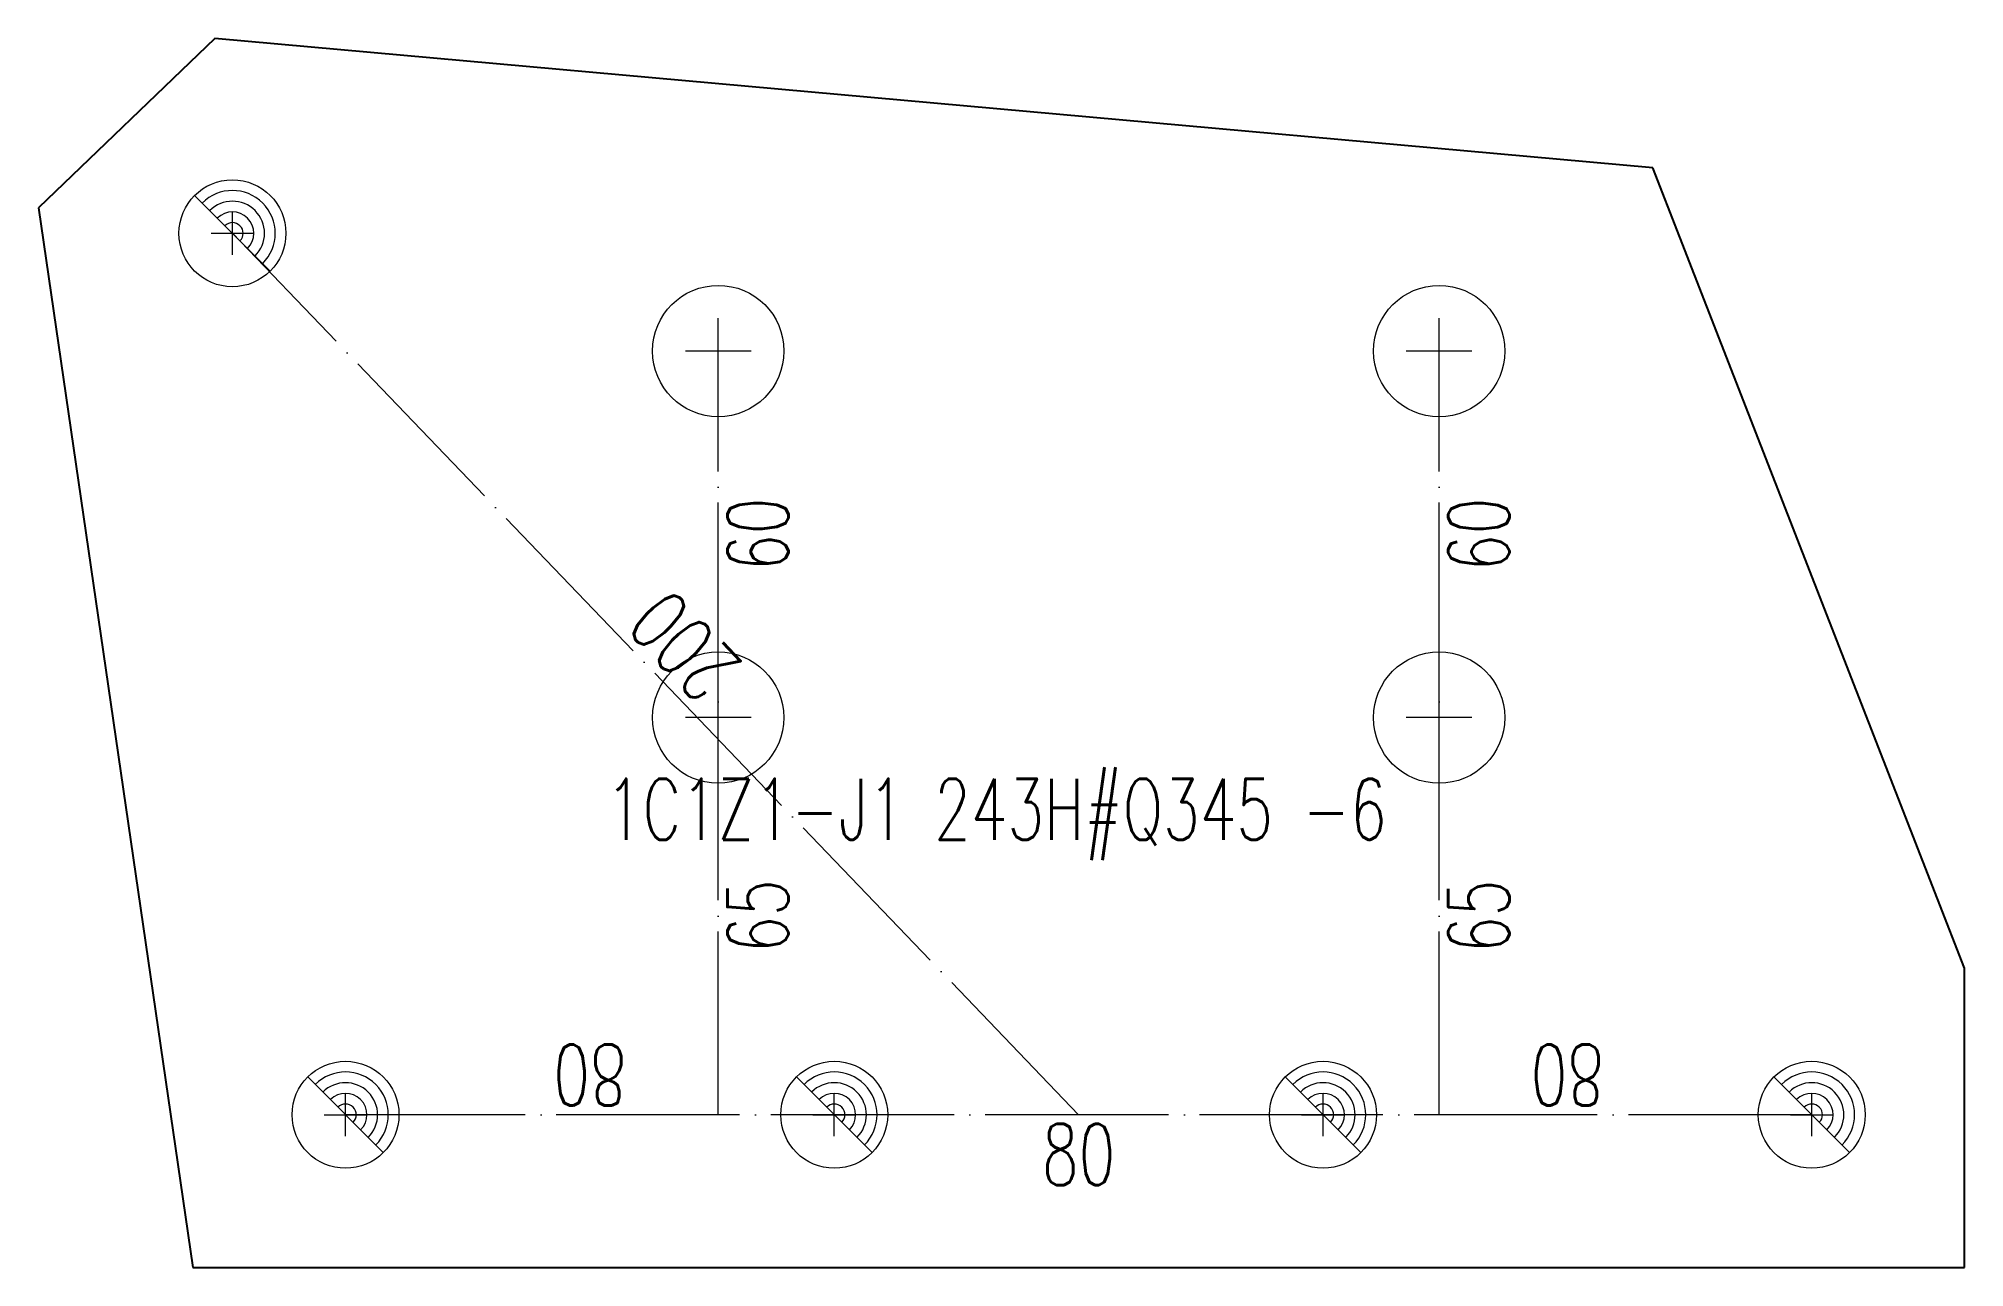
# Model space of a CAD drawing. Header units: millimetres. Extents: x 30 to 11727, y -2744 to 50.
# Drawn here: x 3467.7 to 3783, y -608.4 to -407.3 of the extents above; entities that cross this region are included whole.
import ezdxf
from ezdxf.enums import TextEntityAlignment as Align

# ---------------------------------------------------------------- set-up
doc = ezdxf.new("R2010")
doc.units = ezdxf.units.MM
doc.header["$LTSCALE"] = 20
doc.linetypes.add('DASHDOT2X', pattern=[1.75, 1.5, -0.125, 0, -0.125])
for name, color, linetype, lineweight in [('1', 7, 'Continuous', 25), ('11', 1, 'Continuous', 13), ('12', 7, 'Continuous', 13), ('5', 7, 'Continuous', 13), ('7', 3, 'DASHDOT2X', 13)]:
    doc.layers.add(name, color=color, linetype=linetype, lineweight=lineweight)
doc.styles.get("Standard").update_dxf_attribs({"font": 'simplex', "width": 0.7, "bigfont": 'gbhzfs.shx'})

msp = doc.modelspace()

# ---------------------------------------------------------------- texts
at = {"layer": '11', "width": 0.7}
for s, rotation, p in [('60', 89.9943, (3580.51, -488.43)), ('60', 89.9943, (3698.51, -488.44)), ('200', 133.8316, (3569.83, -510.26)), ('65', 89.9943, (3580.5, -550.93)), ('65', 89.9943, (3698.5, -550.94)), ('80', 180, (3558, -581.94)), ('80', 180, (3718, -581.94))]:
    msp.add_text(s, height=10, rotation=rotation, dxfattribs=at).set_placement(p, align=Align.TOP_CENTER)
msp.add_text('80', height=10, dxfattribs=at).set_placement((3638, -584.94), align=Align.TOP_CENTER)
at = {"layer": '12', "width": 0.7}
msp.add_text('1C1Z1-J1 243H#Q345 -6 ', height=10, dxfattribs=at).set_placement((3560.63, -541.44), align=Align.BOTTOM_LEFT)

# ---------------------------------------------------------------- blocks, each defined once
blk = doc.blocks.new('M16')
for p, q in [((-0.707, -0.707), (0.707, 0.707)), ((0, 0.4), (0, -0.4)), ((-0.4, 0), (0.4, 0))]:
    blk.add_line(p, q)
blk.add_circle((0, 0), 1)
for radius in [0.8, 0.6, 0.4, 0.2]:
    blk.add_arc((0, 0), radius, 225, 45)
blk = doc.blocks.new('M20')
for p, q in [((0, -0.5), (0, 0.5)), ((-0.5, 0), (0.5, 0))]:
    blk.add_line(p, q)
blk.add_circle((0, 0), 1)

# ---------------------------------------------------------------- linework, layer by layer
at = {"layer": '1'}
for p, q in [((3496.6, -407.28), (3467.75, -434.98)), ((3732.01, -428.45), (3496.6, -407.28)), ((3783, -559.44), (3732.01, -428.45)), ((3467.75, -434.98), (3493, -608.44)), ((3783, -608.44), (3783, -559.44)), ((3493, -608.44), (3783, -608.44))]:
    msp.add_line(p, q, dxfattribs=at)
at = {"layer": '7'}
for p, q in [((3638, -583.44), (3499.49, -439.16)), ((3579, -583.43), (3579.01, -458.43)), ((3697, -583.44), (3697.01, -458.44)), ((3758, -583.44), (3518, -583.44))]:
    msp.add_line(p, q, dxfattribs=at)

# ---------------------------------------------------------------- block references
at = {"layer": '5', "rotation": 90}
for name, p, xscale, yscale, zscale in [('M16', (3499.49, -439.16), 8.75, 8.75, 8.75), ('M20', (3579.01, -458.43), 10.75, 10.75, 10.75), ('M20', (3697.01, -458.44), 10.75, 10.75, 10.75), ('M20', (3579, -518.43), 10.75, 10.75, 10.75), ('M20', (3697, -518.44), 10.75, 10.75, 10.75), ('M16', (3518, -583.44), 8.75, 8.75, 8.75), ('M16', (3598, -583.44), 8.75, 8.75, 8.75), ('M16', (3678, -583.44), 8.75, 8.75, 8.75), ('M16', (3758, -583.44), 8.75, 8.75, 8.75)]:
    msp.add_blockref(name, p, dxfattribs=dict(at, xscale=xscale, yscale=yscale, zscale=zscale))

msp.set_redraw_order([(e.dxf.handle, doc.entitydb.next_handle()) for e in msp.query("TEXT MTEXT ATTDEF DIMENSION ARC_DIMENSION")])  # texts and dimensions are drawn at this point

doc.saveas('drawing.dxf')
